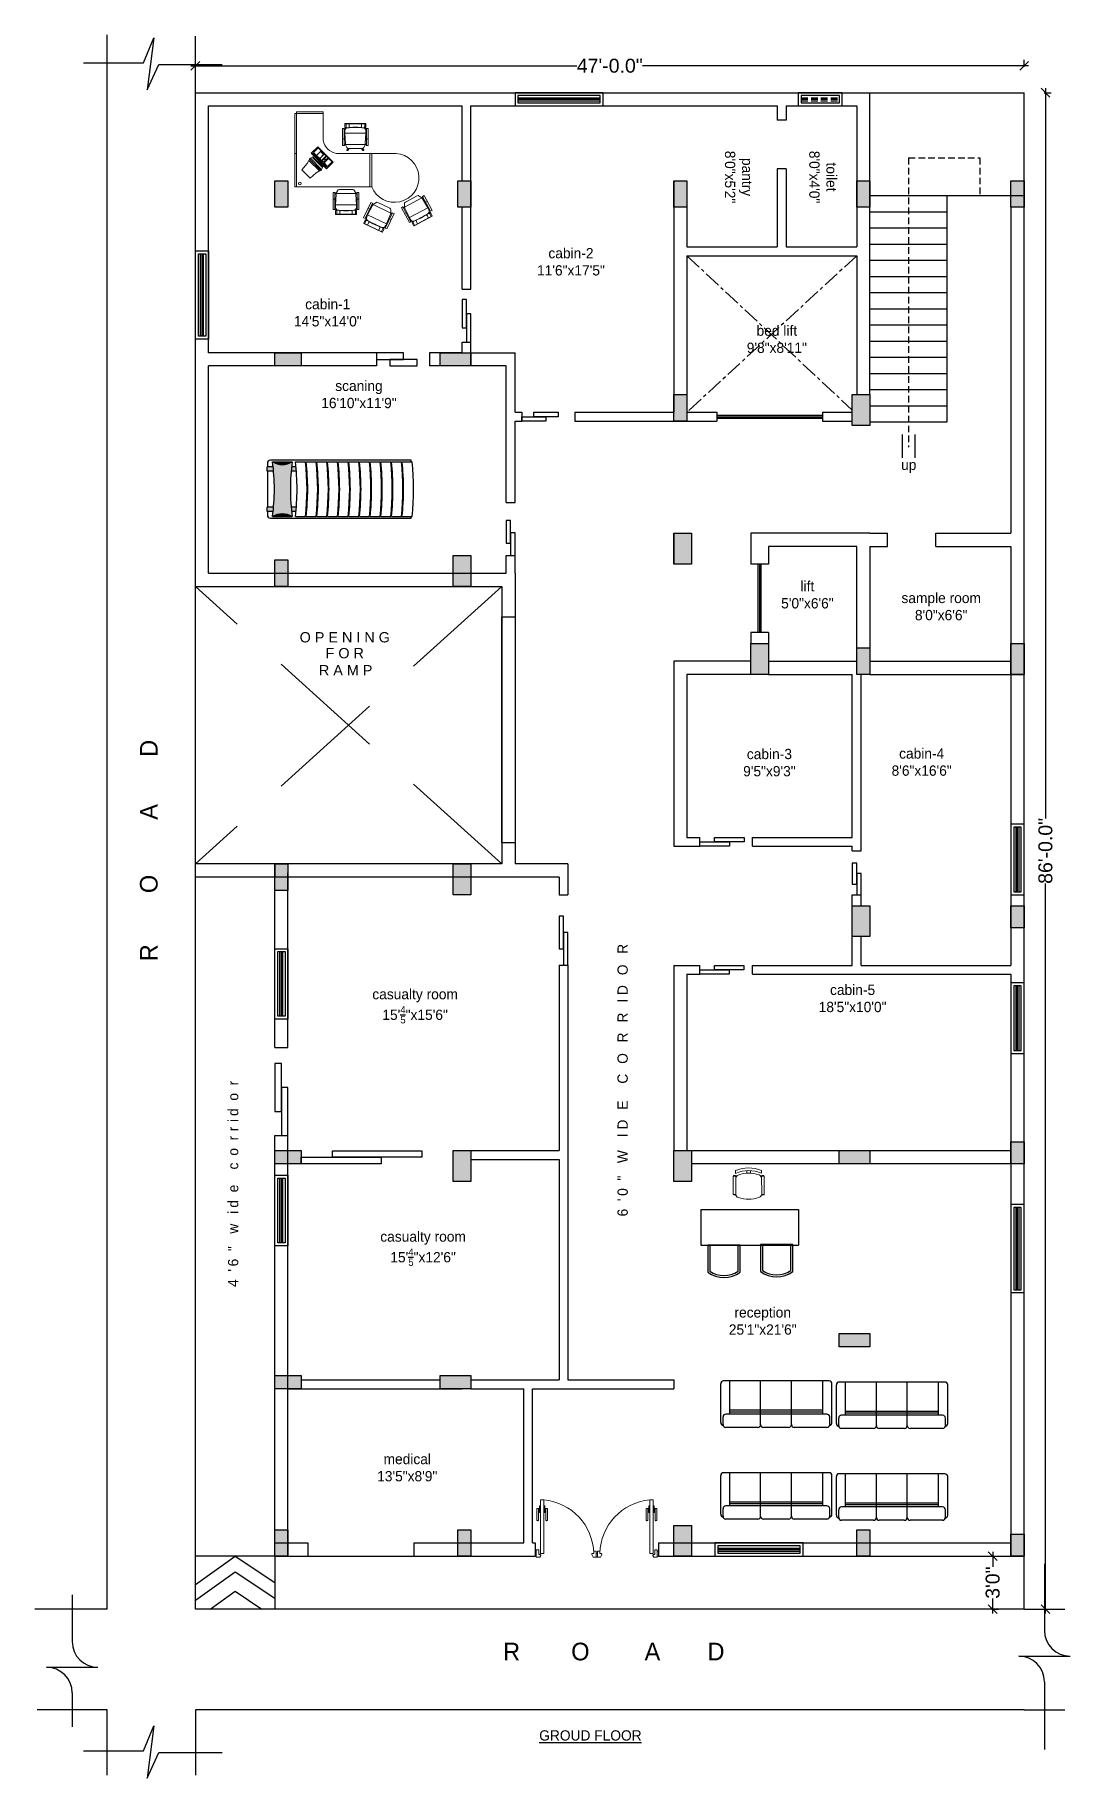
# Model space of a CAD drawing. Header units: inches. Extents: x 204954 to 440946, y -300749 to -143756.
# Drawn here: x 207982 to 208686, y -145146 to -143959 of the extents above; entities that cross this region are included whole.
import ezdxf
from ezdxf.enums import TextEntityAlignment as Align

# ---------------------------------------------------------------- set-up
doc = ezdxf.new("R2010")
doc.units = ezdxf.units.IN
doc.header["$LTSCALE"] = 9
doc.header["$MEASUREMENT"] = 0
doc.linetypes.add('CENTER', pattern=[2, 1.25, -0.25, 0.25, -0.25])
doc.linetypes.add('DASHED', pattern=[0.75, 0.5, -0.25])
doc.layers.get('Defpoints').update_dxf_attribs({"lineweight": 0})
for name, color, linetype in [('2', 1, 'Continuous'), ('beam framing', 91, 'Continuous'), ('FUR', 252, 'Continuous'), ('M-FURN-7', 8, 'Continuous'), ('Plinth Wall TEXT', 7, 'Continuous'), ('PM', 7, 'Continuous')]:
    doc.layers.add(name, color=color, linetype=linetype)
for name, color, linetype, lineweight in [('Bloco', 1, 'Continuous', 9), ('COLUMNS', 1, 'Continuous', 30), ('FURNITURES', 78, 'Continuous', 9), ('PUERTAS', 40, 'Continuous', 15), ('PUERTAS MADERA', 37, 'Continuous', 13), ('SOFA', 7, 'Continuous', 9)]:
    doc.layers.add(name, color=color, linetype=linetype, lineweight=lineweight)
doc.layers.add('Hatch', color=7, linetype='Continuous', lineweight=15, true_color=0xa3a3a3)
doc.styles.add('outer', font='arial.ttf', dxfattribs={"height": 24})
doc.styles.add('SST1', font='arial.ttf', dxfattribs={"height": 9.5})
doc.styles.add('vni1', font='arial.ttf')
doc.dimstyles.new('DIMA-1', dxfattribs={"dimtxt": 9.5, "dimasz": 6, "dimexe": 4, "dimexo": 4, "dimgap": 0.25, "dimtad": 0, "dimdec": 1, "dimzin": 3, "dimdsep": 46, "dimlunit": 4, "dimtxsty": 'SST1', "dimblk1": 'OBLIQUE', "dimblk2": 'OBLIQUE', "dimsah": 1, "dimcen": 0, "dimdle": 3, "dimclrd": 3, "dimclre": 3, "dimclrt": 7, "dimadec": 0, "dimazin": 0, "dimtfac": 1, "dimtdec": 1, "dimtix": 1, "dimtmove": 2, "dimatfit": 3, "dimfxl": 4, "dimfxlon": 1, "dimtolj": 1, "dimtzin": 3, "dimarcsym": 0})

msp = doc.modelspace()

# ---------------------------------------------------------------- texts
at = {"color": 7, "lineweight": 30, "ltscale": 16, "char_height": 7, "attachment_point": 5, "style": 'outer'}
for s, insert, rotation in [('\\A1;{\\fBankGothic Lt BT|b0|i0|c0|p34;\\C256;pantry\\P8\'0"x5\'2"}', (208460.5867, -144056.01306), 270), ('\\A1;{\\fBankGothic Lt BT|b0|i0|c0|p34;\\C256;toilet\\P8\'0"x4\'0"}', (208517.95901, -144056.01306), 270), ('\\A1;{\\fBankGothic Lt BT|b0|i0|c0|p34;\\T2;\\C256;4\'6" wide corridor}', (208116.64998, -144739.65559), 90)]:
    msp.add_mtext(s, dxfattribs=dict(at, insert=insert, rotation=rotation))
for s, insert in [('\\A1;{\\fBankGothic Lt BT|b0|i0|c0|p34;\\C256;cabin-2\\P11\'6"x17\'5"}', (208346.49271, -144113.71783)), ('\\A1;{\\fBankGothic Lt BT|b0|i0|c0|p34;\\C256;cabin-1\\P14\'5"x14\'0"}', (208181.00734, -144148.38141)), ('\\A1;{\\fBankGothic Lt BT|b0|i0|c0|p34;\\C256;bed lift\\P9\'8"x8\'11"}', (208486.60251, -144166.41554)), ('\\A1;{\\fBankGothic Lt BT|b0|i0|c0|p34;\\C256;scaning\\P16\'10"x11\'9"}', (208202.23211, -144204.00088)), ('\\A1;{\\fBankGothic Lt BT|b0|i0|c0|p34;\\C256;up}', (208576.36039, -144252.90865)), ('\\A1;{\\fBankGothic Lt BT|b0|i0|c0|p34;\\C256;lift\\P5\'0"x6\'6"}', (208507.40109, -144340.31218)), ('\\A1;{\\fBankGothic Lt BT|b0|i0|c0|p34;\\C256;sample room\\P8\'0"x6\'6"}', (208598.44557, -144348.3399)), ('\\A1;{\\fBankGothic Lt BT|b0|i0|c0|p34;\\C256;cabin-3\\P9\'5"x9\'3"}', (208481.55182, -144454.55441)), ('\\A1;{\\fBankGothic Lt BT|b0|i0|c0|p34;\\C256;cabin-4\\P8\'6"x16\'6"}', (208585.15647, -144454.18019)), ('\\A1;{\\fBankGothic Lt BT|b0|i0|c0|p34;\\C256;casualty room\\P15\'\\H0.7x;\\S4/5;\\H1.4286x;"x15\'6"}', (208240.44817, -144620.31525)), ('\\A1;{\\fBankGothic Lt BT|b0|i0|c0|p34;\\C256;cabin-5\\P18\'5"x10\'0"}', (208538.16064, -144615.04401)), ('\\A1;{\\fBankGothic Lt BT|b0|i0|c0|p34;\\C256;casualty room\\P15\'\\H0.7x;\\S4/5;\\H1.4286x;"x12\'6"}', (208245.86997, -144785.2952)), ('\\A1;{\\fBankGothic Lt BT|b0|i0|c0|p34;\\C256;reception\\P25\'1"x21\'6"}', (208476.99504, -144834.5684)), ('\\A1;{\\fBankGothic Lt BT|b0|i0|c0|p34;\\C256;medical\\P13\'5"x8\'9"}', (208235.09234, -144934.36741)), ('\\A1;{\\fBankGothic Lt BT|b0|i0|c0|p34;\\L\\C256;GROUD FLOOR}', (208359.74624, -145116.64257))]:
    msp.add_mtext(s, dxfattribs=dict(at, insert=insert))
at = {"color": 7, "lineweight": 30, "ltscale": 16, "attachment_point": 5, "rotation": 90, "style": 'outer'}
for s, insert, char_height, width in [('\\A1;{\\fBankGothic Lt BT|b0|i0|c0|p34;\\T4;\\C256;ROAD}', (208059.29096, -144496.98542), 12, 443.7651781), ('\\A1;{\\fBankGothic Lt BT|b0|i0|c0|p34;\\T2;\\C256;6\'0" WIDE CORRIDOR}', (208381.70388, -144667.23686), 7, 571.811662)]:
    msp.add_mtext(s, dxfattribs=dict(at, insert=insert, char_height=char_height, width=width))
at = {"color": 7, "lineweight": 30, "ltscale": 16, "insert": (208393.02716, -145059.57457), "char_height": 12, "width": 443.7651781, "attachment_point": 5, "style": 'outer'}
msp.add_mtext('\\A1;{\\fBankGothic Lt BT|b0|i0|c0|p34;\\T4;\\C256;ROAD}', dxfattribs=at)
at = {"layer": 'Plinth Wall TEXT', "style": 'vni1'}
for s, p in [('O P E N I N G', (208192.56925, -144369.21905)), ('F O R', (208192.56925, -144380.03042)), ('R A M P', (208193.18951, -144391.61798))]:
    msp.add_text(s, height=7, dxfattribs=at).set_placement(p, align=Align.MIDDLE_CENTER)

# ---------------------------------------------------------------- blocks, each defined once
blk = doc.blocks.new('A$C31806C9B')
at = {"layer": 'Hatch'}
blk.add_hatch(color=256, dxfattribs=at).paths.add_polyline_path([(0, -21), (0, 0), (-12, 0), (-12, -21)])
at = {"layer": 'COLUMNS'}
blk.add_lwpolyline([(-12, 0), (0, 0), (0, -21), (-12, -21)], close=True, dxfattribs=at)
blk = doc.blocks.new('A$C00142961')
at = {"layer": 'Hatch'}
blk.add_hatch(color=256, dxfattribs=at).paths.add_polyline_path([(9, 0), (0, 0), (0, -21), (9, -21)])
at = {"layer": 'COLUMNS'}
blk.add_lwpolyline([(0, 0), (9, 0), (9, -21), (0, -21)], close=True, dxfattribs=at)
blk = doc.blocks.new('A$C5E2070FF')
at = {"layer": 'Hatch'}
blk.add_hatch(color=256, dxfattribs=at).paths.add_polyline_path([(18, -9), (18, 0), (0, 0), (0, -9)])
at = {"layer": 'COLUMNS'}
blk.add_lwpolyline([(18, 0), (18, -9), (0, -9), (0, 0)], close=True, dxfattribs=at)
blk = doc.blocks.new('A$C5D5B4CD9')
at = {"layer": 'Hatch'}
blk.add_hatch(color=256, dxfattribs=at).paths.add_polyline_path([(-9, -15), (0, -15), (0, 0), (-9, 0)])
at = {"layer": 'COLUMNS'}
blk.add_lwpolyline([(0, -15), (-9, -15), (-9, 0), (0, 0)], close=True, dxfattribs=at)
blk = doc.blocks.new('dgfgf')
at = {"layer": 'PUERTAS', "color": 253}
for p, q in [((-4.11, 20.44), (-3.69, 20.44)), ((-0.94, 20.44), (-1.35, 20.44))]:
    blk.add_line(p, q, dxfattribs=at)
for points in [[(-4.11, 21.16), (-4.11, 16.12, -1), (-4.83, 16.12), (-4.83, 20.8, -0.414214), (-4.47, 21.16), (-3.69, 21.16)], [(-0.94, 21.16), (-0.94, 16.12, 1), (-0.22, 16.12), (-0.22, 20.8, 0.414214), (-0.58, 21.16), (-1.35, 21.16)]]:
    blk.add_lwpolyline(points, format="xyb", dxfattribs=at)
for points in [[(-3.24, 22.24), (-3.69, 22.24), (-3.69, 19.36), (-3.24, 19.36)], [(-1.8, 22.24), (-1.35, 22.24), (-1.35, 19.36), (-1.8, 19.36)]]:
    blk.add_lwpolyline(points, dxfattribs=at)
at = {"layer": 'PUERTAS MADERA'}
for p, q in [((-3.24, 24.85), (-1.8, 24.85)), ((-3.24, 1.63), (-3.24, 24.85)), ((-1.8, 24.85), (-1.8, 1.63)), ((-25.92, 1.8), (-26.46, 1.8)), ((-25.92, 2.7), (-24.84, 2.7)), ((-25.92, 0), (-25.92, 2.7)), ((-24.84, 2.7), (-24.84, 1.63)), ((-24.84, 1.63), (-24.39, 1.63)), ((-24.66, 0), (-24.04, 1.18)), ((-1.8, 1.63), (-3.24, 1.63)), ((-1.5, 0), (-1.88, 0.73)), ((-1.08, 1.18), (-1.53, 1.18)), ((-1.5, 0), (0, 0)), ((-1.08, 3.15), (-1.08, 1.18)), ((0, 3.15), (-1.08, 3.15)), ((0, 0), (0, 3.15)), ((0, 2.7), (0.54, 2.7)), ((0, 0.45), (0.54, 0.45)), ((-25.92, 0), (-26.46, 0)), ((-24.66, 0), (-25.92, 0))]:
    blk.add_line(p, q, dxfattribs=at)
at = {"layer": 'PUERTAS MADERA', "color": 251}
blk.add_arc((-1.08, 1.18), 23.77, 95.22403, 178.92252, dxfattribs=at)
at = {"layer": 'PUERTAS MADERA'}
for centre, start, end in [((-24.39, 1.27), 345.06907, 90.00048), ((-1.53, 0.82), 90.00553, 194.93695)]:
    blk.add_arc(centre, 0.36, start, end, dxfattribs=at)
blk = doc.blocks.new('_Oblique')
at = {"color": 0, "linetype": 'ByBlock', "lineweight": -2}
blk.add_line((-0.5, -0.5), (0.5, 0.5), dxfattribs=at)
blk = doc.blocks.new('*D20')
at = {"layer": 'beam framing', "color": 3, "lineweight": -2, "transparency": 16777216}
for p, q in [((208632.8, -144994.6), (208637.5, -144994.6)), ((208633.5, -144991.6), (208633.5, -145001.9)), ((208633.5, -145033.6), (208633.5, -145023.3)), ((208632.8, -145030.6), (208637.5, -145030.6))]:
    blk.add_line(p, q, dxfattribs=at)
at = {"layer": 'Defpoints', "color": 0, "transparency": 16777216}
for p in [(208575.9, -144994.6), (208575.9, -145030.6), (208633.5, -145030.6)]:
    blk.add_point(p, dxfattribs=at)
at = {"layer": 'beam framing', "color": 3, "lineweight": -2, "transparency": 16777216, "xscale": 6, "yscale": 6, "zscale": 6}
for p, rotation in [((208633.5, -144994.6), 90), ((208633.5, -145030.6), 270)]:
    blk.add_blockref('_Oblique', p, dxfattribs=dict(at, rotation=rotation))
at = {"layer": 'beam framing', "color": 7, "transparency": 16777216, "insert": (208633.5, -145012.6), "char_height": 9.5, "attachment_point": 5, "rotation": 90, "style": 'SST1'}
blk.add_mtext('\\A1;3\'0"', dxfattribs=at)
blk = doc.blocks.new('*D21')
at = {"layer": 'beam framing', "color": 3, "lineweight": -2, "transparency": 16777216}
for p, q in [((208087.9, -143980.3), (208350.6, -143980.3)), ((208090.9, -143981.1), (208090.9, -143976.3)), ((208657.9, -143980.3), (208395.2, -143980.3)), ((208654.9, -143981.1), (208654.9, -143976.3))]:
    blk.add_line(p, q, dxfattribs=at)
at = {"layer": 'Defpoints', "color": 0, "transparency": 16777216}
for p in [(208654.9, -143980.3), (208090.9, -143998.6), (208654.9, -143998.6)]:
    blk.add_point(p, dxfattribs=at)
at = {"layer": 'beam framing', "color": 3, "lineweight": -2, "transparency": 16777216, "xscale": 6, "yscale": 6, "zscale": 6, "rotation": 180}
blk.add_blockref('_Oblique', (208090.9, -143980.3), dxfattribs=at)
at = {"layer": 'beam framing', "color": 3, "lineweight": -2, "transparency": 16777216, "xscale": 6, "yscale": 6, "zscale": 6}
blk.add_blockref('_Oblique', (208654.9, -143980.3), dxfattribs=at)
at = {"layer": 'beam framing', "color": 7, "transparency": 16777216, "insert": (208372.9, -143980.3), "char_height": 9.5, "attachment_point": 5, "style": 'SST1'}
blk.add_mtext('\\A1;47\'-0.0"', dxfattribs=at)
blk = doc.blocks.new('*D22')
at = {"layer": 'beam framing', "color": 3, "lineweight": -2, "transparency": 16777216}
for p, q in [((208668.6, -143998.6), (208673.4, -143998.6)), ((208669.4, -143995.6), (208669.4, -144492.5)), ((208669.4, -145033.6), (208669.4, -144536.7)), ((208668.6, -145030.6), (208673.4, -145030.6))]:
    blk.add_line(p, q, dxfattribs=at)
at = {"layer": 'Defpoints', "color": 0, "transparency": 16777216}
for p in [(208654.9, -143998.6), (208654.9, -145030.6), (208669.4, -145030.6)]:
    blk.add_point(p, dxfattribs=at)
at = {"layer": 'beam framing', "color": 3, "lineweight": -2, "transparency": 16777216, "xscale": 6, "yscale": 6, "zscale": 6}
for p, rotation in [((208669.4, -143998.6), 90), ((208669.4, -145030.6), 270)]:
    blk.add_blockref('_Oblique', p, dxfattribs=dict(at, rotation=rotation))
at = {"layer": 'beam framing', "color": 7, "transparency": 16777216, "insert": (208669.4, -144514.6), "char_height": 9.5, "attachment_point": 5, "rotation": 90, "style": 'SST1'}
blk.add_mtext('\\A1;86\'-0.0"', dxfattribs=at)
blk = doc.blocks.new('dc')
at = {"layer": 'M-FURN-7'}
for p, q in [((1427.4, -18477.3), (1408.2, -18477.3)), ((1408.2, -18498.3), (1427.4, -18498.3))]:
    blk.add_line(p, q, dxfattribs=at)
blk.add_lwpolyline([(1407.4, -18499.8), (1427.4, -18499.8), (1427.4, -18475.8), (1407.4, -18475.8)], dxfattribs=at)
for radius, start, end in [(20, 143.1736, 216.8264), (18.5, 145.4625, 214.5375)]:
    blk.add_arc((1423.4, -18487.8), radius, start, end, dxfattribs=at)
blk = doc.blocks.new('SF3')
at = {"layer": 'PM', "color": 7}
for p, q in [((-890, 0), (-320, 0)), ((-220, 0), (220, 0)), ((320, 0), (880, 0)), ((-980, -87), (-980, -764)), ((-940, -50), (-940, -183)), ((-890, -233), (880, -233)), ((-820, -233), (-820, -814)), ((-820, -270), (810, -270)), ((-820, -300), (810, -300)), ((-270, -50), (-270, -814)), ((270, -50), (270, -814)), ((810, -233), (810, -814)), ((930, -50), (930, -183)), ((970, -87), (970, -764)), ((-930, -814), (920, -814))]:
    blk.add_line(p, q, dxfattribs=at)
for centre, start, end in [((-890, -50), 90, 180), ((-320, -50), 0, 90), ((-220, -50), 90, 180), ((220, -50), 0, 90), ((320, -50), 90, 180), ((880, -50), 0, 90), ((-930, -87), 90, 180), ((-890, -183), 180, 270), ((880, -183), 270, 0), ((920, -87), 0, 90), ((-930, -764), 180, 270), ((920, -764), 270, 0)]:
    blk.add_arc(centre, 50, start, end, dxfattribs=at)

# ---------------------------------------------------------------- dimensions: what is measured, and where the dimension line sits
at = {"layer": 'beam framing', "color": 1}
dim = msp.add_linear_dim(base=(208654.93243, -143980.34774), p1=(208090.93246, -143998.6061), p2=(208654.93243, -143998.6061), dimstyle='DIMA-1', override={"dimlunit": 3, "dimfxl": 0.75, "dimarcsym": 1}, dxfattribs=at)
dim.commit()
dim.dimension.update_dxf_attribs({"geometry": '*D21', "text_midpoint": (208372.93244, -143980.34774)})
dim = msp.add_linear_dim(base=(208669.35724, -145030.6061), p1=(208654.93243, -143998.6061), p2=(208654.93243, -145030.6061), angle=90, dimstyle='DIMA-1', override={"dimlunit": 3, "dimfxl": 0.75, "dimarcsym": 1}, dxfattribs=at)
dim.commit()
dim.dimension.update_dxf_attribs({"geometry": '*D22', "text_midpoint": (208669.35724, -144514.6061)})
dim = msp.add_linear_dim(base=(208633.50511, -145030.6061), p1=(208575.89059, -144994.60609), p2=(208575.89059, -145030.6061), angle=90, text='3\'0"', dimstyle='DIMA-1', override={"dimlunit": 3, "dimfxl": 0.75, "dimarcsym": 1}, dxfattribs=at)
dim.commit()
dim.dimension.update_dxf_attribs({"geometry": '*D20', "text_midpoint": (208633.50511, -145012.60609)})

# ---------------------------------------------------------------- hatches: boundary and pattern name
at = {"ltscale": 0.08}
h = msp.add_hatch(color=0, dxfattribs=at)
h.dxf.hatch_style = 1
h.set_gradient(color1=(207, 182, 150), color2=(231, 219, 203), one_color=1, tint=0.85, name='CYLINDER')
h.paths.add_polyline_path([(208139.73999, -144253.30116, 0.1789416554), (208139.73999, -144256.14469), (208144.13724, -144256.14469, 0.0049729629), (208143.86455, -144253.30116)])
h.paths.add_polyline_path([(208156.34631, -144253.30116, 0.0049729629), (208156.07363, -144256.14469), (208159.61196, -144256.14469, 0.004552059), (208159.36235, -144253.30116)])
h = msp.add_hatch(color=0, dxfattribs=at)
h.dxf.hatch_style = 1
h.set_gradient(color1=(207, 182, 150), color2=(239, 231, 220), one_color=1, tint=0.9)
h.paths.add_polyline_path([(208143.44051, -144249.72683, 0.2884824623), (208156.77035, -144249.72683)])
h = msp.add_hatch(color=0, dxfattribs=at)
h.dxf.hatch_style = 1
h.set_gradient(color1=(207, 182, 150), color2=(239, 231, 220), one_color=1, tint=0.9, name='INVCURVED')
h.paths.add_polyline_path([(208143.44051, -144249.72683, -0.0654006764), (208143.44051, -144287.13535, -0.2884824623), (208156.77035, -144287.13535, -0.0654006764), (208156.77035, -144249.72683, -0.2884824623)])
h = msp.add_hatch(color=0, dxfattribs=at)
h.dxf.hatch_style = 1
h.set_gradient(color1=(207, 182, 150), color2=(231, 219, 203), one_color=1, tint=0.85, name='CYLINDER')
h.paths.add_polyline_path([(208139.73999, -144280.71749, 0.1789416554), (208139.73999, -144283.56103), (208143.86455, -144283.56103, 0.0049729629), (208144.13724, -144280.71749)])
h.paths.add_polyline_path([(208156.07363, -144280.71749, 0.0049729629), (208156.34631, -144283.56103), (208159.36235, -144283.56103, 0.004552059), (208159.61196, -144280.71749)])
h = msp.add_hatch(color=0, dxfattribs=at)
h.dxf.hatch_style = 1
h.set_gradient(color1=(207, 182, 150), color2=(239, 231, 220), one_color=1, tint=0.9)
h.paths.add_polyline_path([(208143.44051, -144287.13535), (208156.77035, -144287.13535, 0.2884824623)])

# ---------------------------------------------------------------- linework, layer by layer
at = {"color": 0}
for p, q in [((208143.86455, -144253.30116), (208139.73999, -144253.30116)), ((208143.44051, -144249.72683), (208156.77035, -144249.72683)), ((208159.36235, -144253.30116), (208156.34631, -144253.30116)), ((208158.97436, -144249.72683), (208165.82466, -144249.72683)), ((208166.22859, -144249.72683), (208173.07889, -144249.72683)), ((208173.48282, -144249.72683), (208180.33313, -144249.72683)), ((208180.73705, -144249.72683), (208187.58736, -144249.72683)), ((208187.99129, -144249.72683), (208194.84159, -144249.72683)), ((208195.24552, -144249.72683), (208202.09582, -144249.72683)), ((208202.49975, -144249.72683), (208209.35006, -144249.72683)), ((208209.75398, -144249.72683), (208216.60429, -144249.72683)), ((208217.00822, -144249.72683), (208223.85852, -144249.72683)), ((208224.26245, -144249.72683), (208231.11275, -144249.72683)), ((208231.51668, -144249.72683), (208238.36699, -144249.72683)), ((208144.13724, -144256.14469), (208139.73999, -144256.14469)), ((208159.61196, -144256.14469), (208156.07363, -144256.14469)), ((208144.13724, -144280.71749), (208139.73999, -144280.71749)), ((208143.86455, -144283.56103), (208139.73999, -144283.56103)), ((208143.44051, -144287.13535), (208156.77035, -144287.13535)), ((208159.61196, -144280.71749), (208156.07363, -144280.71749)), ((208159.36235, -144283.56103), (208156.34631, -144283.56103)), ((208158.97436, -144287.13535), (208165.82466, -144287.13535)), ((208166.22859, -144287.13535), (208173.07889, -144287.13535)), ((208173.48282, -144287.13535), (208180.33313, -144287.13535)), ((208180.73705, -144287.13535), (208187.58736, -144287.13535)), ((208187.99129, -144287.13535), (208194.84159, -144287.13535)), ((208195.24552, -144287.13535), (208202.09582, -144287.13535)), ((208202.49975, -144287.13535), (208209.35006, -144287.13535)), ((208209.75398, -144287.13535), (208216.60429, -144287.13535)), ((208217.00822, -144287.13535), (208223.85852, -144287.13535)), ((208224.26245, -144287.13535), (208231.11275, -144287.13535)), ((208231.51668, -144287.13535), (208238.36699, -144287.13535))]:
    msp.add_line(p, q, dxfattribs=at)
for points in [[(208237.85578, -144249.72683), (208237.85578, -144248.70119), (208141.92762, -144248.70119, 0.4142135624), (208139.8866, -144250.74221), (208139.8866, -144253.30116)], [(208139.8866, -144283.56103), (208139.8866, -144286.11997, 0.4142135624), (208141.92762, -144288.16099), (208237.85578, -144288.16099), (208237.85578, -144287.13535)]]:
    msp.add_lwpolyline(points, format="xyb", dxfattribs=at)
msp.add_lwpolyline([(208139.8866, -144256.14469), (208139.8866, -144280.71749)], dxfattribs=at)
for centre, radius, start, end in [((208143.5855, -144254.72292), 4.09992, 159.70954548, 200.29045452), ((208001.0547, -144268.43109), 143.60908, 352.51629228, 7.48370772), ((208150.10543, -144239.13649), 12.51305, 237.81615381, 302.18384619), ((208299.15617, -144268.43109), 143.60908, 172.51629228, 187.48370772), ((208003.32288, -144268.43109), 156.77127, 353.14776189, 6.85223811), ((208003.32288, -144268.43109), 163.57468, 353.43404272, 6.56595728), ((208010.57711, -144268.43109), 156.77127, 353.14776189, 6.85223811), ((208010.57711, -144268.43109), 163.57468, 353.43404272, 6.56595728), ((208017.83135, -144268.43109), 156.77127, 353.14776189, 6.85223811), ((208017.83135, -144268.43109), 163.57468, 353.43404272, 6.56595728), ((208025.08558, -144268.43109), 156.77127, 353.14776189, 6.85223811), ((208025.08558, -144268.43109), 163.57468, 353.43404272, 6.56595728), ((208032.33981, -144268.43109), 156.77127, 353.14776189, 6.85223811), ((208032.33981, -144268.43109), 163.57468, 353.43404272, 6.56595728), ((208039.59404, -144268.43109), 156.77127, 353.14776189, 6.85223811), ((208039.59404, -144268.43109), 163.57468, 353.43404272, 6.56595728), ((208046.84828, -144268.43109), 156.77127, 353.14776189, 6.85223811), ((208046.84828, -144268.43109), 163.57468, 353.43404272, 6.56595728), ((208054.10251, -144268.43109), 156.77127, 353.14776189, 6.85223811), ((208054.10251, -144268.43109), 163.57468, 353.43404272, 6.56595728), ((208061.35674, -144268.43109), 156.77127, 353.14776189, 6.85223811), ((208061.35674, -144268.43109), 163.57468, 353.43404272, 6.56595728), ((208068.61097, -144268.43109), 156.77127, 353.14776189, 6.85223811), ((208068.61097, -144268.43109), 163.57468, 353.43404272, 6.56595728), ((208075.86521, -144268.43109), 156.77127, 353.14776189, 6.85223811), ((208075.86521, -144268.43109), 163.57468, 353.43404272, 6.56595728), ((208143.5855, -144282.13926), 4.09992, 159.70954548, 200.29045452), ((208150.10543, -144297.72569), 12.51305, 57.81615381, 122.18384619)]:
    msp.add_arc(centre, radius, start, end, dxfattribs=at)
at = {"layer": 'beam framing', "color": 1}
for p, q in [((208030.98854, -145030.6061), (208030.98854, -143959.24885)), ((208055.69903, -143978.18468), (208062.58403, -143961.22098)), ((208062.58403, -143961.22098), (208057.99387, -143996.75295)), ((208090.93246, -143998.6061), (208090.93246, -143960.0556)), ((208014.84824, -143978.18468), (208055.69903, -143978.18468)), ((208057.99387, -143996.75295), (208066.02629, -143979.33085)), ((208066.02629, -143979.33085), (208109.17191, -143979.33085)), ((208090.93246, -143998.6061), (208654.93243, -143998.6061)), ((208090.93246, -145030.6061), (208090.93246, -143998.6061)), ((208549.93251, -144204.10617), (208549.93248, -143998.6061)), ((208654.93243, -145030.6061), (208654.93243, -143998.6061)), ((208099.93246, -144007.6061), (208272.43247, -144007.6061)), ((208099.93246, -144175.60609), (208099.93246, -144007.6061)), ((208272.43247, -144058.60609), (208272.43247, -144007.6061)), ((208278.43247, -144007.6061), (208486.93247, -144007.6061)), ((208278.43247, -144132.37287), (208278.43247, -144007.6061)), ((208486.93247, -144007.6061), (208486.93247, -144017.38146)), ((208492.93247, -144007.6061), (208540.93247, -144007.6061)), ((208492.93247, -144007.6061), (208492.93247, -144017.38146)), ((208540.93247, -144007.6061), (208540.93247, -144103.60609)), ((208492.93247, -144017.38146), (208486.93247, -144017.38146)), ((208486.93247, -144050.38146), (208486.93247, -144103.60609)), ((208492.93247, -144050.38146), (208486.93247, -144050.38146)), ((208492.93247, -144050.38146), (208492.93247, -144103.60609)), ((208416.43247, -144058.60609), (208416.43247, -144103.60609)), ((208425.43245, -144058.60609), (208425.43245, -144103.60609)), ((208602.43246, -144222.6061), (208602.43246, -144068.6061)), ((208272.43247, -144132.37287), (208272.43247, -144076.60609)), ((208645.93243, -144076.60609), (208645.93243, -144298.46969)), ((208416.43245, -144103.60609), (208416.43245, -144216.10609)), ((208425.43245, -144103.60609), (208486.93247, -144103.60609)), ((208425.43245, -144109.60609), (208540.93247, -144109.60609)), ((208425.43245, -144109.60609), (208425.43245, -144216.10609)), ((208492.93247, -144103.60609), (208540.93247, -144103.60609)), ((208540.93247, -144109.60609), (208540.93247, -144204.10617)), ((208272.43247, -144132.37287), (208278.43247, -144132.37287)), ((208272.43247, -144175.60609), (208272.43247, -144168.37287)), ((208272.43247, -144168.37287), (208278.43247, -144168.37287)), ((208278.43247, -144184.60609), (208278.43247, -144168.37287)), ((208214.12626, -144175.60609), (208099.93246, -144175.60609)), ((208214.12626, -144175.60609), (208214.12626, -144184.60609)), ((208272.43247, -144175.60609), (208250.12626, -144175.60609)), ((208250.12626, -144175.60609), (208250.12626, -144184.60609)), ((208278.43247, -144175.60609), (208308.43243, -144175.60609)), ((208308.43243, -144216.10609), (208308.43243, -144175.60609)), ((208099.93246, -144325.6061), (208099.93246, -144184.60609)), ((208214.12626, -144184.60609), (208099.93246, -144184.60609)), ((208302.43243, -144184.60609), (208250.12626, -144184.60609)), ((208302.43243, -144277.60619), (208302.43243, -144184.60609)), ((208308.43243, -144216.10609), (208313.06591, -144216.10609)), ((208313.06591, -144216.10609), (208313.06591, -144222.10609)), ((208349.06591, -144216.10609), (208416.43245, -144216.10609)), ((208349.06591, -144216.10609), (208349.06591, -144222.10609)), ((208425.43245, -144216.10609), (208445.68248, -144216.10609)), ((208445.68248, -144216.10609), (208445.68248, -144222.10609)), ((208517.68248, -144216.10609), (208537.93251, -144216.10609)), ((208517.68248, -144216.10609), (208517.68248, -144222.10609)), ((208308.43243, -144222.10609), (208313.06591, -144222.10609)), ((208308.43243, -144277.60619), (208308.43243, -144222.10609)), ((208349.06591, -144222.10609), (208445.68248, -144222.10609)), ((208517.68248, -144222.10609), (208537.93251, -144222.10609)), ((208302.43243, -144277.60619), (208308.43243, -144277.60619)), ((208416.43247, -144298.46965), (208416.43247, -144319.46965)), ((208468.93246, -144298.46967), (208468.93245, -144319.46965)), ((208549.93247, -144298.46969), (208468.93246, -144298.46967)), ((208549.93247, -144298.46969), (208561.89146, -144298.46969)), ((208561.89146, -144307.46969), (208561.89146, -144298.46969)), ((208594.89146, -144298.46969), (208645.93243, -144298.46969)), ((208594.89146, -144307.46969), (208594.89146, -144298.46969)), ((208302.43243, -144325.60618), (208302.43243, -144313.60619)), ((208302.43243, -144313.60619), (208308.43243, -144313.60619)), ((208308.43243, -144325.60618), (208308.43243, -144313.60619)), ((208480.93246, -144307.46968), (208480.93245, -144319.46965)), ((208540.93247, -144307.46969), (208480.93246, -144307.46968)), ((208540.93243, -144376.46968), (208540.93247, -144307.46969)), ((208549.93247, -144307.46969), (208549.93247, -144394.46968)), ((208549.93247, -144307.46969), (208561.89146, -144307.46969)), ((208594.89146, -144307.46969), (208645.93243, -144307.46969)), ((208645.93243, -144307.46969), (208645.93243, -144592.60609)), ((208099.93246, -144325.6061), (208302.43243, -144325.60618)), ((208308.43243, -144325.60618), (208308.43246, -144523.46963)), ((208480.93245, -144319.46965), (208468.93245, -144319.46965)), ((208090.93246, -144334.6061), (208299.43243, -144334.60618)), ((208299.43243, -144334.60618), (208299.43246, -144523.46963)), ((208468.93245, -144365.87424), (208468.93245, -144373.46967)), ((208480.93243, -144365.87424), (208468.93245, -144365.87424)), ((208480.93243, -144365.87424), (208480.93243, -144373.46967)), ((208416.43247, -144385.46969), (208416.43246, -144511.46969)), ((208468.93245, -144385.46969), (208416.43247, -144385.46969)), ((208425.43247, -144394.46966), (208425.43246, -144505.46969)), ((208474.93245, -144394.46966), (208425.43247, -144394.46966)), ((208480.93243, -144385.46969), (208540.93243, -144385.46969)), ((208480.93243, -144394.46969), (208537.93247, -144394.46969)), ((208537.93247, -144505.46969), (208537.93247, -144394.46969)), ((208543.93247, -144514.46969), (208543.93247, -144394.46969)), ((208549.93247, -144385.46968), (208645.93247, -144385.46968)), ((208549.93247, -144394.46968), (208654.93247, -144394.46968)), ((208416.43246, -144511.46969), (208434.15292, -144511.46969)), ((208425.43246, -144505.46969), (208434.15292, -144505.46969)), ((208434.15292, -144511.46969), (208434.15292, -144505.46969)), ((208470.15292, -144505.46969), (208537.93247, -144505.46969)), ((208470.15292, -144511.46969), (208470.15292, -144505.46969)), ((208470.15292, -144511.46969), (208537.93247, -144511.46969)), ((208537.93247, -144514.46969), (208537.93247, -144511.46969)), ((208537.93247, -144514.46969), (208543.93247, -144514.46969)), ((208299.43246, -144523.46963), (208090.93246, -144523.46963)), ((208144.93247, -144648.34609), (208144.93247, -144523.46963)), ((208344.43247, -144523.46963), (208308.43246, -144523.46963)), ((208344.43247, -144523.46963), (208344.43247, -144544.4696)), ((208338.43247, -144532.46963), (208090.93246, -144532.46963)), ((208153.93247, -144648.34609), (208153.93247, -144529.46963)), ((208338.43247, -144532.46963), (208338.43247, -144544.4696)), ((208338.43247, -144544.4696), (208344.43247, -144544.4696)), ((208537.93247, -144592.60609), (208537.93247, -144544.46969)), ((208537.93247, -144544.46969), (208543.93247, -144544.46969)), ((208543.93247, -144551.96966), (208543.93247, -144544.46969)), ((208543.93247, -144592.60609), (208543.93247, -144572.96966)), ((208338.43247, -144592.4696), (208338.43247, -144718.60609)), ((208338.43247, -144592.4696), (208344.43247, -144592.4696)), ((208344.43247, -144592.4696), (208344.43247, -144874.60609)), ((208416.43245, -144592.60609), (208416.43245, -144718.60609)), ((208416.43245, -144592.60609), (208434.15292, -144592.60609)), ((208425.43245, -144598.60609), (208425.43245, -144718.60609)), ((208425.43245, -144598.60609), (208434.15292, -144598.60609)), ((208434.15292, -144598.60609), (208434.15292, -144592.60609)), ((208470.15292, -144592.60609), (208537.93247, -144592.60609)), ((208470.15292, -144598.60609), (208470.15292, -144592.60609)), ((208470.15292, -144598.60609), (208645.93243, -144598.60609)), ((208543.93247, -144592.60609), (208645.93243, -144592.60609)), ((208645.93243, -144598.60609), (208645.93243, -144994.60609)), ((208144.93247, -144648.34609), (208153.93247, -144648.34609)), ((208144.93247, -144994.60609), (208144.93247, -144708.34609)), ((208144.93247, -144708.34609), (208153.93247, -144708.34609)), ((208153.93247, -144994.60609), (208153.93247, -144708.34609)), ((208266.43248, -144718.60609), (208338.43247, -144718.60609)), ((208278.43248, -144724.60609), (208338.43247, -144724.60609)), ((208338.43247, -144724.60609), (208338.43247, -144874.60609)), ((208416.43245, -144718.60609), (208645.93243, -144718.60609)), ((208654.93245, -144727.60609), (208428.43245, -144727.60609)), ((208153.93247, -144880.60609), (208272.43246, -144880.6061)), ((208162.93247, -144874.6061), (208257.43247, -144874.6061)), ((208278.43247, -144874.60609), (208338.43247, -144874.60609)), ((208278.43247, -144880.60609), (208314.43247, -144880.60609)), ((208314.43247, -144985.60609), (208314.43247, -144880.60609)), ((208320.43247, -144880.60609), (208416.43245, -144880.60609)), ((208320.43247, -144985.60609), (208320.43247, -144880.60609)), ((208344.43247, -144874.60609), (208416.43245, -144874.60609)), ((208416.43245, -144874.60609), (208416.43245, -144880.60609)), ((208144.93247, -144985.60609), (208167.48679, -144985.60609)), ((208167.48679, -144985.60609), (208167.48679, -144994.60609)), ((208239.48679, -144985.60609), (208314.43247, -144985.60609)), ((208239.48679, -144985.60609), (208239.48679, -144994.60609)), ((208320.43247, -144985.60609), (208322.08586, -144985.60609)), ((208322.08586, -144985.60609), (208322.08586, -144994.60609)), ((208406.08586, -144985.60609), (208645.93245, -144985.60609)), ((208406.08586, -144985.60609), (208406.08586, -144994.60609)), ((208144.93247, -144994.60609), (208322.08586, -144994.60609)), ((208144.93247, -144994.60609), (208144.93247, -145030.6061)), ((208406.08586, -144994.60609), (208654.93243, -144994.60609)), ((208668.73674, -144999.74024), (208668.73674, -145045.16131)), ((208007.11142, -145020.9722), (208007.11142, -145052.77271)), ((208030.98854, -145030.6061), (207981.68029, -145030.6061)), ((208654.93243, -145030.6061), (208090.93246, -145030.6061)), ((208654.93243, -145030.6061), (208682.54106, -145030.6061)), ((207989.65277, -145070.23136), (208024.57006, -145070.23136)), ((208651.2781, -145062.61995), (208686.19539, -145062.61995)), ((208668.73674, -145080.0786), (208668.73674, -145126.11973)), ((208007.11142, -145087.69), (208007.11142, -145110.71057)), ((208030.98854, -145099.20028), (207983.23429, -145099.20028)), ((208030.98854, -145143.73627), (208030.98854, -145099.20028)), ((208654.93243, -145099.20028), (208090.93246, -145099.20028)), ((208090.93246, -145099.20028), (208090.93246, -145143.73627)), ((208654.93243, -145099.20028), (208682.54106, -145099.20028)), ((208055.69903, -145127.08205), (208062.58403, -145110.11835)), ((208062.58403, -145110.11835), (208057.99387, -145145.65032)), ((208014.84824, -145127.08205), (208055.69903, -145127.08205)), ((208057.99387, -145145.65032), (208066.02629, -145128.22822)), ((208066.02629, -145128.22822), (208109.17191, -145128.22822))]:
    msp.add_line(p, q, dxfattribs=at)
at = {"layer": 'beam framing', "color": 4}
for p, q in [((208310.43243, -144002.1061), (208366.43243, -144002.1061)), ((208310.43243, -144003.1061), (208366.43243, -144003.1061)), ((208310.43243, -144004.1061), (208366.43243, -144004.1061)), ((208094.43246, -144164.26523), (208094.43246, -144108.26523)), ((208095.43246, -144164.26523), (208095.43246, -144108.26523)), ((208096.43246, -144164.26523), (208096.43246, -144108.26523)), ((208445.68248, -144218.10609), (208517.68248, -144218.10609)), ((208445.68248, -144219.10609), (208517.68248, -144219.10609)), ((208445.68248, -144220.10609), (208517.68248, -144220.10609)), ((208473.93244, -144365.87424), (208473.93245, -144319.46965)), ((208474.93244, -144365.87424), (208474.93245, -144319.46965)), ((208475.93244, -144365.87424), (208475.93245, -144319.46965)), ((208649.43243, -144542.46969), (208649.43243, -144498.46969)), ((208650.43243, -144542.46969), (208650.43243, -144498.46969)), ((208651.43243, -144542.46969), (208651.43243, -144498.46969)), ((208148.43247, -144627.18633), (208148.43247, -144583.18633)), ((208149.43247, -144627.18633), (208149.43247, -144583.18633)), ((208150.43247, -144627.18633), (208150.43247, -144583.18633)), ((208649.43243, -144650.42146), (208649.43243, -144606.42146)), ((208650.43243, -144650.42146), (208650.43243, -144606.42146)), ((208651.43243, -144650.42146), (208651.43243, -144606.42146)), ((208148.43247, -144781.38647), (208148.43247, -144737.38647)), ((208149.43247, -144781.38647), (208149.43247, -144737.38647)), ((208150.43247, -144781.38647), (208150.43247, -144737.38647)), ((208649.43243, -144813.22907), (208649.43243, -144757.22907)), ((208650.43243, -144813.22907), (208650.43243, -144757.22907)), ((208651.43243, -144813.22907), (208651.43243, -144757.22907)), ((208446.4437, -144989.10609), (208502.4437, -144989.10609)), ((208446.4437, -144990.10609), (208502.4437, -144990.10609)), ((208446.4437, -144991.10609), (208502.4437, -144991.10609))]:
    msp.add_line(p, q, dxfattribs=at)
at = {"layer": 'beam framing', "color": 6, "linetype": 'DASHED'}
for p, q in [((208503.14109, -144002.1061), (208529.14109, -144002.1061)), ((208503.14109, -144003.1061), (208529.14109, -144003.1061)), ((208503.14109, -144004.1061), (208529.14109, -144004.1061))]:
    msp.add_line(p, q, dxfattribs=at)
at = {"layer": 'beam framing', "color": 2, "linetype": 'DASHED'}
for p, q in [((208576.18247, -144042.9703), (208576.18247, -144239.95729)), ((208576.18247, -144042.9703), (208624.75577, -144042.9703)), ((208624.75577, -144042.9703), (208624.75577, -144068.6061))]:
    msp.add_line(p, q, dxfattribs=at)
at = {"layer": 'beam framing', "color": 8, "linetype": 'DASHED', "lineweight": 25, "ltscale": 18}
for p, q in [((208549.9324, -144058.60607), (208549.93247, -144058.6062)), ((208299.43246, -144523.46963), (208090.93246, -144334.6061)), ((208299.43243, -144334.60618), (208090.93246, -144523.46963))]:
    msp.add_line(p, q, dxfattribs=at)
at = {"layer": 'beam framing', "ltscale": 18}
for p, q in [((208549.93248, -144068.6061), (208654.93243, -144068.6061)), ((208549.93248, -144079.6061), (208602.43246, -144079.6061)), ((208549.93248, -144090.6061), (208602.43246, -144090.6061)), ((208549.93248, -144101.6061), (208602.43246, -144101.6061)), ((208549.93248, -144112.6061), (208602.43246, -144112.6061)), ((208549.93248, -144123.6061), (208602.43246, -144123.6061)), ((208549.93248, -144134.6061), (208602.43246, -144134.6061)), ((208549.93248, -144145.6061), (208602.43246, -144145.6061)), ((208549.93248, -144156.6061), (208602.43246, -144156.6061)), ((208549.93248, -144167.6061), (208602.43246, -144167.6061)), ((208549.93248, -144178.6061), (208602.43246, -144178.6061)), ((208549.93248, -144189.6061), (208602.43246, -144189.6061)), ((208549.93248, -144200.6061), (208602.43246, -144200.6061)), ((208549.93248, -144211.6061), (208602.43246, -144211.6061)), ((208549.93248, -144222.6061), (208602.43246, -144222.6061))]:
    msp.add_line(p, q, dxfattribs=at)
at = {"layer": 'beam framing', "color": 1, "linetype": 'CENTER'}
for p, q in [((208425.43245, -144109.60609), (208537.93251, -144214.60617)), ((208540.93247, -144109.60609), (208425.43245, -144216.10609))]:
    msp.add_line(p, q, dxfattribs=at)
at = {"layer": 'beam framing', "color": 6}
for p, q in [((208571.95231, -144231.14104), (208571.95231, -144247.16456)), ((208580.41263, -144231.14104), (208580.41263, -144247.16456))]:
    msp.add_line(p, q, dxfattribs=at)
at = {"layer": 'beam framing', "color": 71, "linetype": 'DASHED', "lineweight": 25, "ltscale": 18}
msp.add_line((208144.93247, -144523.46967), (208144.93247, -144532.46963), dxfattribs=at)
at = {"layer": 'beam framing', "color": 21}
for p, q in [((208144.93247, -144994.60609), (208090.93246, -144994.60609)), ((208090.93246, -145013.84057), (208117.93247, -144994.60609)), ((208117.93247, -144994.60609), (208144.93247, -145012.60609)), ((208090.93246, -145024.46355), (208117.93247, -145005.22906)), ((208117.93247, -145005.22906), (208144.93247, -145023.22907)), ((208100.91084, -145030.6061), (208117.93247, -145018.48009)), ((208117.93247, -145018.48009), (208136.12148, -145030.6061))]:
    msp.add_line(p, q, dxfattribs=at)
at = {"layer": 'beam framing', "color": 5}
for points in [[(208308.43243, -144007.6061), (208368.43243, -144007.6061), (208368.43243, -143998.6061), (208308.43243, -143998.6061)], [(208310.43243, -144005.6061), (208366.43243, -144005.6061), (208366.43243, -144000.6061), (208310.43243, -144000.6061)], [(208501.14109, -144007.6061), (208531.14109, -144007.6061), (208531.14109, -143998.6061), (208501.14109, -143998.6061)], [(208503.14109, -144005.6061), (208529.14109, -144005.6061), (208529.14109, -144000.6061), (208503.14109, -144000.6061)], [(208099.93246, -144166.26523), (208090.93246, -144166.26523), (208090.93246, -144106.26523), (208099.93246, -144106.26523)], [(208097.93246, -144164.26523), (208092.93246, -144164.26523), (208092.93246, -144108.26523), (208097.93246, -144108.26523)], [(208645.93243, -144544.46969), (208654.93243, -144544.46969), (208654.93243, -144496.46969), (208645.93243, -144496.46969)], [(208647.93243, -144542.46969), (208652.93243, -144542.46969), (208652.93243, -144498.46969), (208647.93243, -144498.46969)], [(208153.93247, -144629.18633), (208144.93247, -144629.18633), (208144.93247, -144581.18633), (208153.93247, -144581.18633)], [(208151.93247, -144627.18633), (208146.93247, -144627.18633), (208146.93247, -144583.18633), (208151.93247, -144583.18633)], [(208645.93243, -144652.42146), (208654.93243, -144652.42146), (208654.93243, -144604.42146), (208645.93243, -144604.42146)], [(208647.93243, -144650.42146), (208652.93243, -144650.42146), (208652.93243, -144606.42146), (208647.93243, -144606.42146)], [(208153.93247, -144783.38647), (208144.93247, -144783.38647), (208144.93247, -144735.38647), (208153.93247, -144735.38647)], [(208151.93247, -144781.38647), (208146.93247, -144781.38647), (208146.93247, -144737.38647), (208151.93247, -144737.38647)], [(208645.93243, -144815.22907), (208654.93243, -144815.22907), (208654.93243, -144755.22907), (208645.93243, -144755.22907)], [(208647.93243, -144813.22907), (208652.93243, -144813.22907), (208652.93243, -144757.22907), (208647.93243, -144757.22907)], [(208444.4437, -144994.60609), (208504.4437, -144994.60609), (208504.4437, -144985.60609), (208444.4437, -144985.60609)], [(208446.4437, -144992.60609), (208502.4437, -144992.60609), (208502.4437, -144987.60609), (208446.4437, -144987.60609)]]:
    msp.add_lwpolyline(points, close=True, dxfattribs=at)
at = {"layer": 'beam framing', "color": 4}
for points in [[(208272.53682, -144158.72769), (208275.43247, -144158.72769), (208275.43247, -144139.43735), (208272.53682, -144139.43735)], [(208275.43247, -144168.37287), (208278.32812, -144168.37287), (208278.32812, -144149.08252), (208275.43247, -144149.08252)], [(208214.12626, -144180.10609), (208232.53234, -144180.10609), (208232.53234, -144175.63302), (208214.12626, -144175.63302)], [(208223.3293, -144184.57916), (208241.73537, -144184.57916), (208241.73537, -144180.10609), (208223.3293, -144180.10609)], [(208321.2757, -144216.1342), (208337.6953, -144216.1342), (208337.6953, -144219.10609), (208321.2757, -144219.10609)], [(208313.06591, -144219.10609), (208329.4855, -144219.10609), (208329.4855, -144222.07798), (208313.06591, -144222.07798)], [(208302.44513, -144305.07056), (208305.43243, -144305.07056), (208305.43243, -144289.65565), (208302.44513, -144289.65565)], [(208305.43243, -144313.60619), (208308.41973, -144313.60619), (208308.41973, -144298.19127), (208305.43243, -144298.19127)], [(208434.15292, -144508.46969), (208454.29039, -144508.46969), (208454.29039, -144511.42965), (208434.15292, -144511.42965)], [(208444.22166, -144505.50973), (208464.35913, -144505.50973), (208464.35913, -144508.46969), (208444.22166, -144508.46969)], [(208537.95899, -144537.26185), (208540.93247, -144537.26185), (208540.93247, -144522.84618), (208537.95899, -144522.84618)], [(208540.93247, -144544.46969), (208543.90596, -144544.46969), (208543.90596, -144530.05401), (208540.93247, -144530.05401)], [(208338.42423, -144581.33291), (208341.43247, -144581.33291), (208341.43247, -144559.05952), (208338.42423, -144559.05952)], [(208341.43247, -144592.4696), (208344.44072, -144592.4696), (208344.44072, -144570.19622), (208341.43247, -144570.19622)], [(208434.15292, -144595.60609), (208454.13406, -144595.60609), (208454.13406, -144598.58112), (208434.15292, -144598.58112)], [(208444.14349, -144592.63106), (208464.12463, -144592.63106), (208464.12463, -144595.60609), (208444.14349, -144595.60609)], [(208162.93247, -144723.10609), (208217.44055, -144723.10609), (208217.44055, -144727.49892), (208162.93247, -144727.49892)], [(208184.1517, -144718.71325), (208245.12541, -144718.71325), (208245.12541, -144723.10609), (208184.1517, -144723.10609)]]:
    msp.add_lwpolyline(points, close=True, dxfattribs=at)
at = {"layer": 'beam framing', "color": 6}
for points in [[(208299.43243, -144355.37658), (208308.43246, -144355.37658), (208308.43246, -144509.11047), (208299.43243, -144509.11047)], [(208144.97455, -144691.98612), (208149.43247, -144691.98612), (208149.43247, -144659.26618), (208144.97455, -144659.26618)], [(208149.43247, -144708.34609), (208153.8904, -144708.34609), (208153.8904, -144675.62615), (208149.43247, -144675.62615)]]:
    msp.add_lwpolyline(points, close=True, dxfattribs=at)
at = {"layer": 'beam framing', "color": 1}
for centre, start, end in [((208686.19539, -145045.16131), 180, 270), ((208024.57006, -145052.77271), 180, 270), ((207989.65277, -145087.69), 0, 90), ((208651.2781, -145080.0786), 0, 90)]:
    msp.add_arc(centre, 17.45865, start, end, dxfattribs=at)
at = {"layer": 'Bloco', "color": 2, "linetype": 'Continuous'}
for p, q in [((208159.75368, -144012.76032), (208159.75368, -144062.68284)), ((208159.75368, -144012.76032), (208177.90732, -144012.76032)), ((208177.90732, -144012.76032), (208177.90732, -144030.91396)), ((208209.6762, -144039.99078), (208209.6762, -144062.68284)), ((208159.75368, -144062.68284), (208209.6762, -144062.68284))]:
    msp.add_line(p, q, dxfattribs=at)
at = {"layer": 'Bloco', "color": 2, "linetype": 'ByBlock'}
for p, q in [((208191.01253, -144034.55649), (208191.01253, -144023.05918)), ((208191.01253, -144023.05918), (208192.22277, -144023.05918)), ((208192.22277, -144034.55649), (208192.22277, -144023.05918)), ((208192.92765, -144023.57182), (208192.22277, -144023.05918)), ((208192.7437, -144024.04315), (208192.22277, -144023.6643)), ((208206.89697, -144019.77639), (208192.67662, -144019.77639)), ((208192.67662, -144021.93987), (208192.67662, -144019.80665)), ((208192.67662, -144026.08479), (208192.67662, -144024.57198)), ((208193.02047, -144033.23687), (208192.67662, -144026.08479)), ((208192.67662, -144026.08479), (208206.89697, -144026.08479)), ((208206.71543, -144019.62511), (208192.85815, -144019.62511)), ((208193.29584, -144022.54482), (208194.06437, -144022.47224)), ((208193.43302, -144021.86769), (208193.43302, -144019.92767)), ((208195.55094, -144021.71852), (208195.55094, -144019.92767)), ((208204.02264, -144021.71852), (208204.02264, -144019.92767)), ((208206.27775, -144022.54482), (208205.50922, -144022.47224)), ((208206.14057, -144021.86769), (208206.14057, -144019.92767)), ((208206.55312, -144033.23687), (208206.89697, -144026.08479)), ((208206.64593, -144023.57182), (208207.35081, -144023.05918)), ((208206.82989, -144024.04315), (208207.35081, -144023.6643)), ((208206.89697, -144019.80665), (208206.89697, -144021.93987)), ((208206.89697, -144026.08479), (208206.89697, -144024.57198)), ((208207.35081, -144034.55649), (208207.35081, -144023.05918)), ((208208.56105, -144023.05918), (208207.35081, -144023.05918)), ((208208.56105, -144034.55649), (208208.56105, -144023.05918)), ((208169.71545, -144039.83644, 0.60512), (208174.20825, -144035.34364, 0.60512)), ((208180.19865, -144050.31963, 0.60512), (208169.71545, -144039.83644, 0.60512)), ((208174.20825, -144035.34364, 0.60512), (208184.69145, -144045.82683, 0.60512)), ((208174.20825, -144035.34364), (208184.69145, -144045.82683)), ((208174.20825, -144035.34364, 0.60512), (208174.20825, -144035.34364)), ((208191.01253, -144030.01807), (208192.22277, -144030.01807)), ((208191.01253, -144034.55649), (208192.22277, -144034.55649)), ((208193.02934, -144033.36477), (208192.22277, -144033.95136)), ((208193.12672, -144033.89907), (208192.22277, -144034.55649)), ((208193.14171, -144033.95136), (208206.43188, -144033.95136)), ((208194.09127, -144035.79408), (208193.40549, -144034.57483)), ((208194.48697, -144037.11953), (208194.03319, -144037.66032)), ((208194.92403, -144037.48626), (208194.47024, -144038.02706)), ((208194.97097, -144036.64045), (208194.74943, -144036.90448)), ((208194.79369, -144036.94162), (208194.74943, -144036.90448)), ((208195.09709, -144037.1962), (208195.05282, -144037.15906)), ((208195.53492, -144036.67441), (208195.09709, -144037.1962)), ((208195.25568, -144036.67441), (208204.3179, -144036.67441)), ((208204.03866, -144036.67441), (208204.4765, -144037.1962)), ((208204.4765, -144037.1962), (208204.52076, -144037.15906)), ((208204.60261, -144036.64045), (208204.82416, -144036.90448)), ((208204.64956, -144037.48626), (208205.10334, -144038.02706)), ((208204.77989, -144036.94162), (208204.82416, -144036.90448)), ((208205.08661, -144037.11953), (208205.54039, -144037.66032)), ((208205.48231, -144035.79408), (208206.16809, -144034.57483)), ((208206.44686, -144033.89907), (208207.35081, -144034.55649)), ((208206.54425, -144033.36477), (208207.35081, -144033.95136)), ((208208.56105, -144030.01807), (208207.35081, -144030.01807)), ((208208.56105, -144034.55649), (208207.35081, -144034.55649)), ((208168.58713, -144043.85299, 0.30256), (208168.15925, -144044.70876, 0.30256)), ((208169.22896, -144043.21116, 0.60512), (208168.58713, -144043.85299, 0.60512)), ((208168.58713, -144043.85299, 0.30256), (208176.1821, -144051.44795, 0.30256)), ((208168.58713, -144043.85299, 0.60512), (208176.1821, -144051.44795, 0.60512)), ((208170.88702, -144042.3019, 0.60512), (208169.22896, -144043.21116, 0.60512)), ((208172.8125, -144046.7947, 0.60512), (208169.22896, -144043.21116, 0.60512)), ((208169.22896, -144043.21116, 0.60512), (208176.82393, -144050.80612, 0.60512)), ((208174.3101, -144045.72498, 0.60512), (208170.88702, -144042.3019, 0.60512)), ((208171.15758, -144042.57246, 0.60512), (208171.15758, -144042.57246, 0.60512)), ((208171.15758, -144042.57246, 0.60512), (208171.15758, -144042.57246, 0.60512)), ((208173.61165, -144045.02654, 2.11793), (208177.19519, -144048.61008, 2.11793)), ((208174.3101, -144045.72498, 0.60512), (208177.73318, -144049.14807, 0.60512)), ((208176.1821, -144051.44795, 0.30256), (208175.32633, -144051.87584, 0.30256)), ((208176.82393, -144050.80612, 0.60512), (208176.1821, -144051.44795, 0.60512)), ((208177.73318, -144049.14807, 0.60512), (208176.82393, -144050.80612, 0.60512)), ((208184.69145, -144045.82683, 0.60512), (208180.19865, -144050.31963, 0.60512)), ((208184.69145, -144045.82683, 0.60512), (208184.69145, -144045.82683)), ((208197.96002, -144064.42327), (208188.89779, -144064.42327)), ((208184.65465, -144066.54119), (208184.65465, -144078.0385)), ((208184.65465, -144066.54119), (208185.86489, -144066.54119)), ((208184.65465, -144071.07961), (208185.86489, -144071.07961)), ((208185.86489, -144066.54119), (208185.86489, -144078.0385)), ((208186.76883, -144067.19861), (208185.86489, -144066.54119)), ((208186.67145, -144067.73291), (208185.86489, -144067.14632)), ((208186.66258, -144067.86081), (208186.31873, -144075.0129)), ((208200.53908, -144075.0129), (208186.31873, -144075.0129)), ((208186.31873, -144075.0129), (208186.31873, -144076.5257)), ((208200.07399, -144067.14632), (208186.78382, -144067.14632)), ((208187.73339, -144065.3036), (208187.04761, -144066.52285)), ((208199.12443, -144065.3036), (208199.81021, -144066.52285)), ((208200.08898, -144067.19861), (208200.99292, -144066.54119)), ((208200.18636, -144067.73291), (208200.99292, -144067.14632)), ((208200.19523, -144067.86081), (208200.53908, -144075.0129)), ((208200.53908, -144075.0129), (208200.53908, -144076.5257)), ((208200.99292, -144066.54119), (208200.99292, -144078.0385)), ((208202.20317, -144066.54119), (208200.99292, -144066.54119)), ((208202.20317, -144071.07961), (208200.99292, -144071.07961)), ((208202.20317, -144066.54119), (208202.20317, -144078.0385)), ((208210.30171, -144073.32203), (208205.34512, -144083.69605)), ((208211.39372, -144073.84378), (208206.43712, -144084.21779)), ((208211.54457, -144075.37836), (208208.15099, -144081.68345)), ((208210.30171, -144073.32203), (208211.39372, -144073.84378)), ((208211.60772, -144075.26677), (208211.13284, -144074.38978)), ((208211.92593, -144074.82666), (208211.39372, -144073.84378)), ((208211.962, -144074.78594), (208223.95371, -144080.51546)), ((208213.6132, -144073.53262), (208212.46879, -144074.33711)), ((208215.04336, -144073.24029), (208223.2202, -144077.1471)), ((208231.08237, -144076.91587), (208232.14923, -144076.34447)), ((208232.14923, -144076.34447), (208237.57756, -144086.47962)), ((208233.25647, -144076.49721), (208232.14923, -144076.34447)), ((208233.21203, -144074.37131), (208233.18316, -144075.76989)), ((208244.96059, -144070.16922), (208233.24499, -144076.44403)), ((208241.81142, -144068.76688), (208233.82285, -144073.04551)), ((208243.25351, -144068.99315), (208244.43369, -144069.74416)), ((208244.99849, -144070.20824), (208245.48495, -144069.20192)), ((208245.3366, -144070.63326), (208245.77065, -144069.73535)), ((208245.40481, -144070.74182), (208249.0847, -144076.88421)), ((208246.55181, -144068.63052), (208245.48495, -144069.20192)), ((208245.48495, -144069.20192), (208250.91328, -144079.33707)), ((208246.55181, -144068.63052), (208251.98014, -144078.76567)), ((208248.69457, -144072.63124), (208247.62771, -144073.20264)), ((208184.65465, -144078.0385), (208185.86489, -144078.0385)), ((208186.38581, -144077.05453), (208185.86489, -144077.43338)), ((208186.56977, -144077.52586), (208185.86489, -144078.0385)), ((208186.31873, -144081.29103), (208186.31873, -144079.15781)), ((208186.31873, -144081.32129), (208200.53908, -144081.32129)), ((208186.50027, -144081.47257), (208200.35755, -144081.47257)), ((208186.93795, -144078.55286), (208187.70648, -144078.62544)), ((208187.07513, -144079.22999), (208187.07513, -144081.17001)), ((208189.19306, -144079.37916), (208189.19306, -144081.17001)), ((208197.66476, -144079.37916), (208197.66476, -144081.17001)), ((208199.91986, -144078.55286), (208199.15133, -144078.62544)), ((208199.78268, -144079.22999), (208199.78268, -144081.17001)), ((208200.28805, -144077.52586), (208200.99292, -144078.0385)), ((208200.472, -144077.05453), (208200.99292, -144077.43338)), ((208200.53908, -144079.15781), (208200.53908, -144081.29103)), ((208202.20317, -144078.0385), (208200.99292, -144078.0385)), ((208205.34512, -144083.69605), (208206.43712, -144084.21779)), ((208218.2624, -144093.50604), (208205.43138, -144087.37551)), ((208206.36407, -144085.4234), (208205.44442, -144087.34821)), ((208218.03338, -144093.56428), (208205.52996, -144087.59027)), ((208207.01546, -144085.81462), (208206.1791, -144087.5651)), ((208207.29413, -144084.05912), (208206.43712, -144084.21779)), ((208207.33135, -144083.55453), (208206.69799, -144083.67179)), ((208207.1836, -144085.1445), (208207.84575, -144085.54132)), ((208208.15099, -144081.68345), (208207.4988, -144083.04845)), ((208208.86215, -144086.86227), (208208.0901, -144088.47816)), ((208208.15099, -144081.68345), (208220.98201, -144087.81398)), ((208208.34516, -144077.41704), (208209.43716, -144077.93878)), ((208225.04374, -144080.36562), (208220.08714, -144090.73963)), ((208220.98201, -144087.81398), (208220.32982, -144089.17898)), ((208223.75508, -144081.21242), (208220.98201, -144087.81398)), ((208226.13574, -144080.88737), (208221.17914, -144091.26138)), ((208224.17919, -144084.98237), (208223.08719, -144084.46062)), ((208223.80222, -144081.09318), (208224.78286, -144080.91162)), ((208223.89133, -144078.44341), (208223.98448, -144079.83918)), ((208223.94469, -144080.5691), (208225.04374, -144080.36562)), ((208226.13574, -144080.88737), (208225.04374, -144080.36562)), ((208231.08237, -144076.91587), (208236.5107, -144087.05102)), ((208233.42288, -144077.01418), (208232.43493, -144076.8779)), ((208233.22513, -144080.91659), (208234.29199, -144080.34519)), ((208233.47545, -144077.13112), (208236.54912, -144083.5982)), ((208236.5107, -144087.05102), (208237.57756, -144086.47962)), ((208249.0847, -144076.88421), (208236.54912, -144083.5982)), ((208236.54912, -144083.5982), (208237.26338, -144084.93177)), ((208237.5722, -144085.36627), (208237.29186, -144085.94619)), ((208237.95689, -144085.69492), (208237.57756, -144086.47962)), ((208239.51328, -144089.13253), (208238.5061, -144087.25204)), ((208238.76634, -144086.4264), (208239.47809, -144086.12753)), ((208239.20697, -144086.95854), (208240.12293, -144088.66871)), ((208239.52757, -144089.1592), (208252.06315, -144082.44521)), ((208239.75902, -144089.20685), (208251.97454, -144082.66427)), ((208241.1444, -144086.09008), (208241.98993, -144087.66876)), ((208248.6124, -144082.09025), (208249.45793, -144083.66893)), ((208249.0847, -144076.88421), (208249.79896, -144078.21778)), ((208250.2102, -144080.29713), (208249.56699, -144080.72396)), ((208249.9895, -144078.71563), (208250.62758, -144078.80365)), ((208250.04988, -144079.21797), (208250.91328, -144079.33707)), ((208250.40898, -144080.9588), (208251.32494, -144082.66898)), ((208251.98014, -144078.76567), (208250.91328, -144079.33707)), ((208251.04168, -144080.53805), (208252.04886, -144082.41854)), ((208216.50617, -144090.5145), (208215.73411, -144092.13039)), ((208218.48147, -144091.29297), (208217.64511, -144093.04345)), ((208218.89717, -144090.74113), (208218.17243, -144090.4753)), ((208218.27544, -144093.47874), (208219.19509, -144091.55393)), ((208219.67213, -144089.9732), (208220.08714, -144090.73963)), ((208220.04131, -144089.62722), (208220.34801, -144090.19363)), ((208221.17914, -144091.26138), (208220.08714, -144090.73963))]:
    msp.add_line(p, q, dxfattribs=at)
at = {"layer": 'Bloco', "color": 2}
for p, q in [((208186.98415, -144039.99078), (208209.6762, -144039.99078)), ((208210.88644, -144062.68284), (208210.88644, -144039.99078)), ((208210.88644, -144039.99078), (208227.51199, -144039.99078)), ((208166.92908, -144046.90167, -0.30256), (208163.35623, -144051.03076, -0.30256)), ((208163.35623, -144051.03076, -0.30256), (208169.00432, -144056.67885, -0.30256)), ((208168.15925, -144044.70876, 0.30256), (208166.92908, -144046.90167, -0.30256)), ((208168.58713, -144043.85299, 0.30256), (208168.15925, -144044.70876, 0.30256)), ((208169.22896, -144043.21116, 0.60512), (208168.58713, -144043.85299, 0.30256)), ((208176.82393, -144050.80612, 0.60512), (208169.22896, -144043.21116, 0.60512)), ((208171.15758, -144042.57246, 0.60512), (208170.83666, -144042.89338, 0.60512)), ((208170.83666, -144042.89338, 0.60512), (208177.14171, -144049.19842, 0.60512)), ((208171.15758, -144042.57246, 0.60512), (208177.46262, -144048.87751, 0.60512)), ((208173.13341, -144053.10601, -0.30256), (208175.32633, -144051.87584, 0.30256)), ((208175.32633, -144051.87584, 0.30256), (208176.1821, -144051.44795, 0.30256)), ((208176.1821, -144051.44795, 0.30256), (208176.82393, -144050.80612, 0.60512)), ((208177.14171, -144049.19842, 0.60512), (208177.46262, -144048.87751, 0.60512)), ((208169.00432, -144056.67885, -0.30256), (208173.13341, -144053.10601, -0.30256))]:
    msp.add_line(p, q, dxfattribs=at)
at = {"layer": 'Bloco', "color": 2, "extrusion": (0.707107, 0.707107, 0)}
for p, q in [((208168.58713, -144043.85299, 0.60512), (208168.58713, -144043.85299, 0.30256)), ((208176.1821, -144051.44795, 0.60512), (208176.1821, -144051.44795, 0.30256))]:
    msp.add_line(p, q, dxfattribs=at)
at = {"layer": 'Bloco', "color": 2, "linetype": 'ByBlock', "elevation": 0.60512}
msp.add_lwpolyline([(208170.92363, -144039.66899), (208170.70969, -144039.88293), (208180.20333, -144049.37657), (208180.41727, -144049.16263)], close=True, dxfattribs=at)
for points in [[(208174.42676, -144036.16586), (208171.35543, -144039.23719), (208176.81603, -144044.69779), (208179.88736, -144041.62646), (208178.6037, -144040.3428), (208178.17582, -144040.77069), (208176.03639, -144038.63126), (208176.46428, -144038.20337), (208174.42676, -144036.16586)], [(208176.46428, -144038.41732), (208176.25033, -144038.63126), (208178.17582, -144040.55674), (208178.38976, -144040.3428), (208176.46428, -144038.41732)], [(208178.58412, -144043.57153), (208177.13695, -144045.0187), (208178.09969, -144045.98144), (208179.54686, -144044.53427), (208178.58412, -144043.57153)], [(208181.5989, -144043.338), (208178.52757, -144046.40933), (208180.84907, -144048.73083), (208183.9204, -144045.6595), (208181.5989, -144043.338)], [(208180.20828, -144041.94737), (208178.79806, -144043.35758), (208179.76081, -144044.32033), (208181.17102, -144042.91011), (208180.20828, -144041.94737)]]:
    msp.add_lwpolyline(points, dxfattribs=at)
at = {"layer": 'Bloco', "color": 2, "linetype": 'ByBlock'}
for centre in [(208194.84292, -144037.14608), (208204.73066, -144037.14608)]:
    msp.add_circle(centre, 0.15128, dxfattribs=at)
at = {"layer": 'Bloco', "color": 2}
msp.add_circle((208162.02289, -144060.41363), 0.90768, dxfattribs=at)
at = {"layer": 'Bloco', "color": 2, "linetype": 'ByBlock'}
for centre, radius, start, end in [((208192.85815, -144019.80665), 0.18154, 90, 180), ((208193.28174, -144021.93987), 0.60512, 180, 271.33537318), ((208194.79454, -144024.57198), 2.11793, 90, 180), ((208194.03814, -144021.86769), 0.60512, 180, 272.48441108), ((208199.78679, -144154.36071), 132.01256, 87.51558892, 92.48441108), ((208196.15606, -144021.71852), 0.60512, 180, 276.85764842), ((208199.78679, -144051.90834), 29.80223, 83.14235158, 96.85764842), ((208203.41752, -144021.71852), 0.60512, 263.14235158, 0), ((208204.77904, -144024.57198), 2.11793, 0, 90), ((208205.53545, -144021.86769), 0.60512, 267.51558892, 0), ((208206.29185, -144021.93987), 0.60512, 268.66462682, 0), ((208206.71543, -144019.80665), 0.18154, 0, 90), ((208196.04258, -144033.09157), 3.02561, 182.75248541, 209.35604168), ((208194.47861, -144037.57329), 0.45384, 61.63338276, 37.45365194), ((208195.25568, -144035.46417), 1.21024, 195.81919395, 270), ((208194.82602, -144037.16623), 0.22692, 1.8103149, 98.18968512), ((208204.3179, -144035.46417), 1.21024, 270, 344.18080605), ((208204.74757, -144037.16623), 0.22692, 81.81031488, 178.1896851), ((208205.09498, -144037.57329), 0.45384, 142.54634806, 118.36661724), ((208203.531, -144033.09157), 3.02561, 330.64395832, 357.24751459), ((208188.89779, -144065.63351), 1.21024, 90, 164.18080605), ((208197.96002, -144065.63351), 1.21024, 15.81919395, 90), ((208188.43665, -144076.5257), 2.11793, 180, 270), ((208189.6847, -144068.00611), 3.02561, 150.64395832, 177.24751459), ((208198.42116, -144076.5257), 2.11793, 270, 0), ((208197.17312, -144068.00611), 3.02561, 2.75248541, 29.35604168), ((208214.20879, -144076.81232), 3.02561, 125.10596642, 151.70952269), ((208214.52162, -144074.33229), 1.21024, 64.46200809, 138.64281414), ((208236.20812, -144075.83234), 3.02561, 178.81723202, 205.42078832), ((208234.39425, -144074.11237), 1.21024, 118.17327372, 192.35407975), ((208242.38282, -144069.83374), 1.21024, 43.99246765, 118.17327372), ((208242.80934, -144072.29676), 3.02561, 30.92575911, 57.52931538), ((208186.92385, -144079.15781), 0.60512, 88.66462682, 180), ((208186.50027, -144081.29103), 0.18154, 180, 270), ((208187.68025, -144079.22999), 0.60512, 87.51558892, 180), ((208193.42891, -143946.73697), 132.01256, 267.51558892, 272.48441108), ((208189.79818, -144079.37916), 0.60512, 83.14235158, 180), ((208193.42891, -144049.18934), 29.80223, 263.14235158, 276.85764842), ((208197.05964, -144079.37916), 0.60512, 0, 96.85764842), ((208199.17756, -144079.22999), 0.60512, 0, 92.48441108), ((208199.93396, -144079.15781), 0.60512, 0, 91.33537318), ((208200.35755, -144081.29103), 0.18154, 270, 0), ((208205.60822, -144087.42647), 0.18154, 154.46200809, 244.46200809), ((208206.91007, -144085.68428), 0.60512, 63.12663492, 154.46200809), ((208207.56146, -144086.0755), 0.60512, 61.977597, 154.46200809), ((208209.40981, -144083.96151), 2.11793, 154.46200809, 244.46200809), ((208269.86747, -143969.00539), 132.01256, 241.977597, 246.94641919), ((208209.40815, -144087.12314), 0.60512, 57.60435968, 154.46200809), ((208225.69928, -144061.44813), 29.80223, 237.60435968, 251.31965651), ((208222.69846, -144078.2391), 1.21024, 350.28120204, 64.46200809), ((208220.96559, -144080.04065), 3.02561, 337.2144935, 3.81804976), ((208239.13038, -144083.93181), 2.11793, 208.1732737, 298.17327372), ((208239.03953, -144086.96634), 0.60512, 116.83790051, 208.1732737), ((208239.7404, -144086.67284), 0.60512, 115.68886261, 208.1732737), ((208182.25277, -143967.16292), 132.01256, 295.68886261, 300.6576848), ((208241.67783, -144085.80438), 0.60512, 111.31562529, 208.1732737), ((208230.62459, -144057.47713), 29.80223, 291.31562529, 305.0309221), ((208248.07897, -144082.37595), 0.60512, 28.1732737, 125.0309221), ((208247.93196, -144079.21773), 2.11793, 298.17327372, 28.1732737), ((208249.87555, -144081.24451), 0.60512, 28.1732737, 120.6576848), ((208250.50826, -144080.82375), 0.60512, 28.1732737, 119.50864689), ((208251.88883, -144082.50425), 0.18154, 298.17327372, 28.1732737), ((208215.96016, -144090.25363), 0.60512, 334.46200809, 71.31965651), ((208218.41882, -144088.26592), 2.11793, 244.46200809, 334.46200809), ((208218.11164, -144093.40048), 0.18154, 244.46200809, 334.46200809), ((208217.93547, -144091.03209), 0.60512, 334.46200809, 66.94641919), ((208218.64909, -144091.29306), 0.60512, 334.46200809, 65.79738129), ((208239.67331, -144089.04682), 0.18154, 208.1732737, 298.17327372)]:
    msp.add_arc(centre, radius, start, end, dxfattribs=at)
at = {"layer": 'Bloco', "color": 2}
for centre, radius, start, end in [((208188.64823, -144029.24988), 10.86905, 188.80679268, 261.19320731), ((208226.37277, -144056.59258), 16.64084, 201.46805592, 86.07451673)]:
    msp.add_arc(centre, radius, start, end, dxfattribs=at)
at = {"layer": 'Bloco', "color": 2, "linetype": 'Continuous'}
for points in [[(208159.75368, -144012.76032), (208159.75368, -144039.99078), (208158.54344, -144039.99078), (208158.54344, -144012.76032)], [(208159.75368, -144012.76032), (208177.90732, -144012.76032), (208177.90732, -144011.55007), (208159.75368, -144011.55007)], [(208159.75368, -144039.99078), (208159.75368, -144062.68284), (208158.54344, -144062.68284), (208158.54344, -144039.99078)], [(208210.88644, -144039.99078), (208210.88644, -144062.68284), (208209.6762, -144062.68284), (208209.6762, -144039.99078)]]:
    msp.add_3dface(points, dxfattribs=at)
at = {"layer": 'Bloco', "color": 2, "linetype": 'ByBlock'}
for points in [[(208169.71545, -144039.83644, 0.60512), (208180.19865, -144050.31963, 0.60512), (208184.69145, -144045.82683, 0.60512), (208174.20825, -144035.34364, 0.60512)], [(208170.70969, -144039.88293, 0.60512), (208180.20333, -144049.37657, 0.60512), (208180.41727, -144049.16263, 0.60512), (208170.92363, -144039.66899, 0.60512)], [(208171.35543, -144039.23719, 0.60512), (208174.42676, -144036.16586, 0.60512), (208176.46428, -144038.20337, 0.60512), (208173.4128, -144041.25485, 0.60512)], [(208173.4128, -144041.25485, 0.60512), (208175.55223, -144043.39428, 0.60512), (208178.17582, -144040.77069, 0.60512), (208176.03639, -144038.63126, 0.60512)], [(208184.69145, -144045.82683, 0.60512), (208184.69145, -144045.82683), (208174.20825, -144035.34364), (208174.20825, -144035.34364, 0.60512)], [(208176.81603, -144044.69779, 0.60512), (208179.88736, -144041.62646, 0.60512), (208178.6037, -144040.3428, 0.60512), (208175.55223, -144043.39428, 0.60512)], [(208176.25033, -144038.63126, 0.60512), (208178.17582, -144040.55674, 0.60512), (208178.38976, -144040.3428, 0.60512), (208176.46428, -144038.41732, 0.60512)], [(208168.15925, -144044.70876, 0.30256), (208175.32633, -144051.87584, 0.30256), (208176.1821, -144051.44795, 0.30256), (208168.58713, -144043.85299, 0.30256)], [(208168.58713, -144043.85299, 0.60512), (208176.1821, -144051.44795, 0.60512), (208176.82393, -144050.80612, 0.60512), (208169.22896, -144043.21116, 0.60512)], [(208169.22896, -144043.21116, 0.60512), (208170.88702, -144042.3019, 0.60512), (208177.73318, -144049.14807, 0.60512), (208176.82393, -144050.80612, 0.60512)], [(208177.13695, -144045.0187, 0.60512), (208178.09969, -144045.98144, 0.60512), (208179.54686, -144044.53427, 0.60512), (208178.58412, -144043.57153, 0.60512)], [(208178.52757, -144046.40933, 0.60512), (208180.84907, -144048.73083, 0.60512), (208183.9204, -144045.6595, 0.60512), (208181.5989, -144043.338, 0.60512)], [(208178.79806, -144043.35758, 0.60512), (208179.76081, -144044.32033, 0.60512), (208181.17102, -144042.91011, 0.60512), (208180.20828, -144041.94737, 0.60512)]]:
    msp.add_3dface(points, dxfattribs=at)
at = {"layer": 'FUR', "color": 2}
for p, q in [((208434.97214, -144758.75539), (208501.33794, -144758.75539)), ((208434.97214, -144758.75539), (208434.97214, -144782.89384)), ((208501.33794, -144758.75539), (208501.33794, -144782.89384)), ((208434.97214, -144782.89384), (208501.33794, -144782.89384))]:
    msp.add_line(p, q, dxfattribs=at)
at = {"layer": 'FURNITURES', "color": 1, "linetype": 'Continuous'}
for p, q in [((208458.58693, -144735.92644), (208456.81925, -144735.93137)), ((208456.81925, -144735.93137), (208456.85412, -144748.42217)), ((208458.57648, -144732.18441), (208458.58175, -144734.07029)), ((208458.58693, -144735.92644), (208458.62067, -144748.01299)), ((208466.08922, -144732.20407), (208466.09405, -144733.93112)), ((208468.74074, -144732.19666), (208468.74556, -144733.92372)), ((208476.25852, -144734.02094), (208476.25325, -144732.13507)), ((208476.2637, -144735.87709), (208478.03138, -144735.87216)), ((208476.29744, -144747.96365), (208476.2637, -144735.87709)), ((208478.06624, -144748.36295), (208478.03138, -144735.87216)), ((208458.6218, -144748.41723), (208456.85412, -144748.42217)), ((208476.29857, -144748.36789), (208478.06624, -144748.36295))]:
    msp.add_line(p, q, dxfattribs=at)
at = {"layer": 'FURNITURES', "color": 1, "linetype": 'Continuous', "extrusion": (0, 0, -1)}
for centre, major_axis, start_param, end_param in [((208457.70494, -144736.59178), (-0.78121, 0.78121), 6.1384967573, 7.9930871933), ((208467.47408, -144753.37187), (-0.33965, 22.97738), -0.3828019134, 0.406780326), ((208467.47532, -144753.81379), (0.33135, 21.65159), -0.4385354062, 0.4023469875), ((208461.24337, -144737.68523), (-1.87491, 1.87491), 5.4949956485, 6.7173185194), ((208467.47778, -144754.69763), (14.68681, 14.68681), -1.1366631146, -0.4397162027), ((208473.61711, -144737.65069), (1.87491, 1.87491), -0.4397162028, 0.7826066681), ((208477.14939, -144736.5375), (0.78121, 0.78121), 4.5677004305, 6.4222908665), ((208457.73611, -144747.75682), (-0.78121, 0.78121), 2.9969041037, 4.8514945397), ((208461.27218, -144748.00559), (1.87491, 1.87491), 2.662656696, 3.9241993217), ((208467.405, -144728.62439), (0.24177, 22.97862), 2.8190263585, 3.4375337607), ((208473.64592, -144747.97105), (-1.87491, 1.87491), 2.3534029949, 3.6149456206), ((208477.18056, -144747.70254), (-0.78121, 0.78121), 2.9969041037, 4.8514945397)]:
    msp.add_ellipse(centre, major_axis=major_axis, ratio=1, start_param=start_param, end_param=end_param, dxfattribs=at)

# ---------------------------------------------------------------- block references
at = {"zscale": 1.571272840270937}
for p, xscale, yscale in [((208322.93436, -144995.31521), -1.571272840270937, 1.571272840289647), ((208405.23737, -144995.31521), 1.571272840270937, 1.571272840270937)]:
    msp.add_blockref('dgfgf', p, dxfattribs=dict(at, xscale=xscale, yscale=yscale))
at = {"layer": '2', "xscale": 0.03883214277306508, "yscale": 0.03883214277306508, "zscale": 0.03883214277306508, "rotation": 180}
for p in [(208486.08044, -144906.96393), (208564.8211, -144907.70156), (208486.08044, -144969.3904), (208564.8211, -144970.12804)]:
    msp.add_blockref('SF3', p, dxfattribs=at)
at = {"layer": 'beam framing'}
for name, p, rotation in [('A$C5E2070FF', (208153.93247, -144058.60609), 270), ('A$C5E2070FF', (208278.43247, -144058.60609), 270), ('A$C5E2070FF', (208425.43247, -144058.60609), 270), ('A$C5E2070FF', (208549.93247, -144058.60609), 270), ('A$C5E2070FF', (208654.93245, -144058.60609), 270), ('A$C00142961', (208278.43247, -144175.60609), 270), ('A$C5E2070FF', (208425.43245, -144204.10609), 270), ('A$C5E2070FF', (208153.93247, -144316.60609), 270), ('A$C5E2070FF', (208549.93247, -144376.46968), 270), ('A$C00142961', (208654.93247, -144394.46968), 180), ('A$C5E2070FF', (208153.93249, -144523.46966), 270), ('A$C00142961', (208549.93247, -144718.60609), 270), ('A$C00142961', (208549.93247, -144843.10609), 270), ('A$C00142961', (208278.43247, -144871.60609), 270), ('A$C5E2070FF', (208153.93247, -144976.60609), 270), ('A$C5E2070FF', (208278.43245, -144976.60609), 270), ('A$C5E2070FF', (208549.93247, -144976.60609), 270)]:
    msp.add_blockref(name, p, dxfattribs=dict(at, rotation=rotation))
for name, p in [('A$C5E2070FF', (208144.93247, -144175.60609)), ('A$C31806C9B', (208549.93251, -144204.10617)), ('A$C31806C9B', (208428.43247, -144298.46965)), ('A$C31806C9B', (208278.43242, -144313.60619)), ('A$C31806C9B', (208480.93245, -144373.46966)), ('A$C31806C9B', (208278.43249, -144523.4696)), ('A$C31806C9B', (208549.93247, -144551.96966)), ('A$C5D5B4CD9', (208654.9325, -144551.96966)), ('A$C5D5B4CD9', (208654.93245, -144712.60609)), ('A$C5E2070FF', (208144.93247, -144718.60609)), ('A$C31806C9B', (208278.43248, -144718.60609)), ('A$C31806C9B', (208428.43245, -144718.60609)), ('A$C5E2070FF', (208144.93247, -144871.60609)), ('A$C31806C9B', (208428.43247, -144973.60607)), ('A$C5D5B4CD9', (208654.93245, -144979.60607))]:
    msp.add_blockref(name, p, dxfattribs=at)
at = {"layer": 'SOFA', "color": 2, "xscale": 0.9193972621777183, "yscale": 0.9193972621777183, "zscale": 0.9193972621777183, "rotation": 90}
for p in [(191452.97719, -146095.24236), (191488.82678, -146094.84957)]:
    msp.add_blockref('dc', p, dxfattribs=at)

msp.set_redraw_order([(e.dxf.handle, doc.entitydb.next_handle()) for e in msp.query("TEXT MTEXT ATTDEF DIMENSION ARC_DIMENSION")])  # texts and dimensions are drawn at this point

doc.saveas('drawing.dxf')
